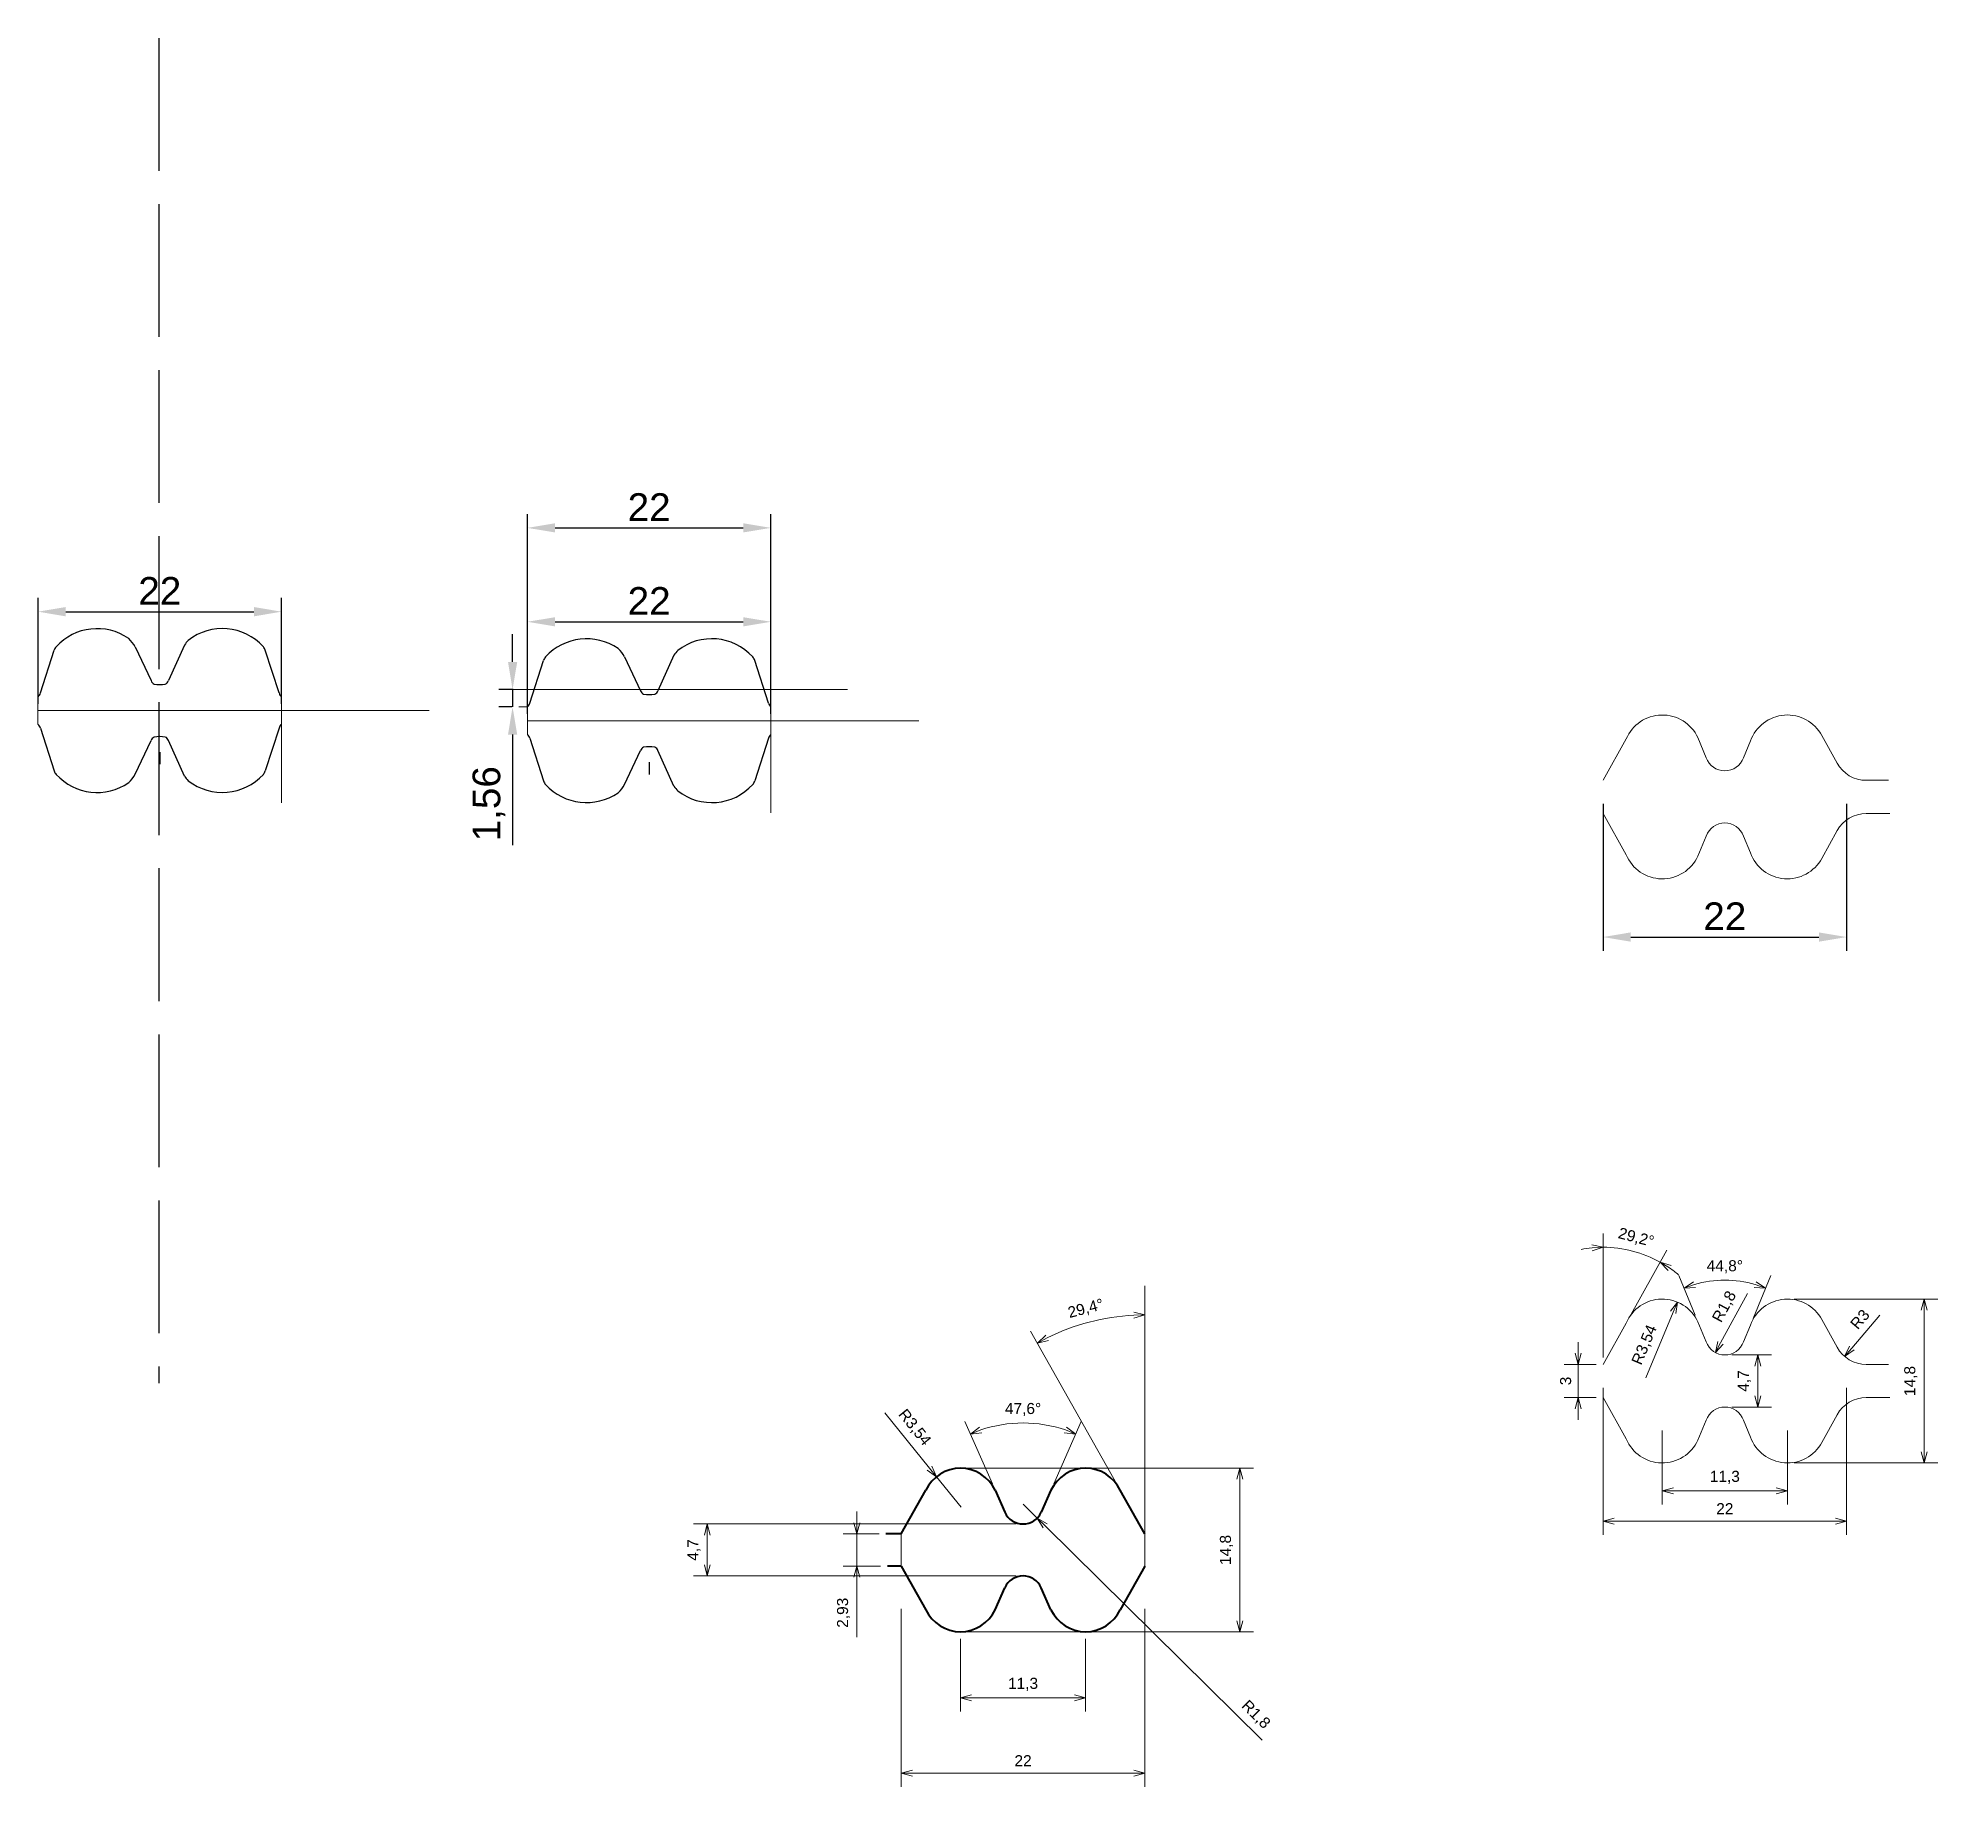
# Model space of a CAD drawing. Header units: millimetres. Extents: x 1526 to 31626, y -4643 to 9189.
# Drawn here: x 22772.6 to 22944.2, y -2420.5 to -2262.5 of the extents above; entities that cross this region are included whole.
import ezdxf

# ---------------------------------------------------------------- set-up
doc = ezdxf.new("R2010")
doc.units = ezdxf.units.MM
doc.linetypes.add('ACAD_ISO02W100', pattern=[15, 12, -3])
doc.styles.get("Standard").update_dxf_attribs({"font": 'arial.ttf'})
doc.dimstyles.new('ISO-25', dxfattribs={"dimtxt": 2.5, "dimasz": 2.5, "dimexe": 1.25, "dimexo": 0.625, "dimtad": 1, "dimtxsty": 'Standard', "dimcen": 2.5, "dimadec": 0, "dimazin": 0, "dimtfac": 1, "dimtmove": 0, "dimatfit": 3, "dimfxl": 1, "dimarcsym": 0})

msp = doc.modelspace()

# ---------------------------------------------------------------- texts
at = {"lineweight": 15, "char_height": 1, "attachment_point": 5}
for s, insert, rotation in [('29,2°', (22916.92679, -2370.87273), 345.3944629), ('R1,8', (22924.9574, -2377.08622), 61.5863662), ('29,4°', (22867.22809, -2377.28892), 14.6974149), ('R3', (22937.16247, -2378.20494), 49.6313426), ('R3,54', (22917.73807, -2380.53474), 67.3148547), ('14,8', (22941.75422, -2383.78281), 90), ('3', (22910.57534, -2383.78281), 90), ('4,7', (22926.71916, -2383.78281), 90), ('R3,54', (22851.71848, -2388.00814), 308.8919825), ('14,8', (22879.92724, -2399.04652), 90), ('4,7', (22831.81829, -2399.04652), 90), ('2,93', (22845.3357, -2404.71863), 90), ('R1,8', (22882.55271, -2413.94099), 315.3552045)]:
    msp.add_mtext(s, dxfattribs=dict(at, insert=insert, rotation=rotation))
for s, insert in [('44,8°', (22924.95351, -2373.46348)), ('47,6°', (22861.5511, -2386.35974)), ('11,3', (22924.95351, -2392.48672)), ('22', (22924.95351, -2395.31501)), ('11,3', (22861.5511, -2411.18531)), ('22', (22861.5511, -2418.08066))]:
    msp.add_mtext(s, dxfattribs=dict(at, insert=insert))

# ---------------------------------------------------------------- blocks, each defined once
blk = doc.blocks.new('*D2132')
at = {"color": 0, "lineweight": -2, "transparency": 16777216}
for p, q in [((22772.56, -2322.6), (22772.56, -2313.04)), ((22794.56, -2322.6), (22794.56, -2313.04)), ((22775.06, -2314.29), (22792.06, -2314.29))]:
    blk.add_line(p, q, dxfattribs=at)
at = {"color": 0, "transparency": 16777216}
for points in [[(22775.06, -2313.87), (22775.06, -2314.71), (22772.56, -2314.29)], [(22792.06, -2313.87), (22792.06, -2314.71), (22794.56, -2314.29)]]:
    blk.add_solid(points, dxfattribs=at)
at = {"layer": 'Defpoints', "color": 0, "transparency": 16777216}
for p in [(22794.56, -2314.29), (22772.56, -2323.22), (22794.56, -2323.22)]:
    blk.add_point(p, dxfattribs=at)
at = {"color": 0, "lineweight": 15, "transparency": 16777216, "insert": (22783.56, -2312.41), "char_height": 2.5, "attachment_point": 5}
blk.add_mtext('22', dxfattribs=at)
blk = doc.blocks.new('*D2133')
at = {"color": 0, "lineweight": -2, "transparency": 16777216}
for p, q in [((22816.77, -2323.51), (22816.77, -2305.47)), ((22819.27, -2306.72), (22836.27, -2306.72)), ((22838.77, -2323.51), (22838.77, -2305.47))]:
    blk.add_line(p, q, dxfattribs=at)
at = {"color": 0, "transparency": 16777216}
for points in [[(22819.27, -2306.3), (22819.27, -2307.13), (22816.77, -2306.72)], [(22836.27, -2306.3), (22836.27, -2307.13), (22838.77, -2306.72)]]:
    blk.add_solid(points, dxfattribs=at)
at = {"layer": 'Defpoints', "color": 0, "transparency": 16777216}
for p in [(22838.77, -2306.72), (22816.77, -2324.14), (22838.77, -2324.14)]:
    blk.add_point(p, dxfattribs=at)
at = {"color": 0, "lineweight": 15, "transparency": 16777216, "insert": (22827.77, -2304.84), "char_height": 2.5, "attachment_point": 5}
blk.add_mtext('22', dxfattribs=at)
blk = doc.blocks.new('*D2134')
at = {"color": 0, "lineweight": -2, "transparency": 16777216}
for p, q in [((22816.77, -2323.51), (22816.77, -2313.95)), ((22819.27, -2315.2), (22836.27, -2315.2)), ((22838.77, -2323.51), (22838.77, -2313.95))]:
    blk.add_line(p, q, dxfattribs=at)
at = {"color": 0, "transparency": 16777216}
for points in [[(22819.27, -2314.79), (22819.27, -2315.62), (22816.77, -2315.2)], [(22836.27, -2314.79), (22836.27, -2315.62), (22838.77, -2315.2)]]:
    blk.add_solid(points, dxfattribs=at)
at = {"layer": 'Defpoints', "color": 0, "transparency": 16777216}
for p in [(22838.77, -2315.2), (22816.77, -2324.14), (22838.77, -2324.14)]:
    blk.add_point(p, dxfattribs=at)
at = {"color": 0, "lineweight": 15, "transparency": 16777216, "insert": (22827.77, -2313.32), "char_height": 2.5, "attachment_point": 5}
blk.add_mtext('22', dxfattribs=at)
blk = doc.blocks.new('*D2135')
at = {"color": 0, "lineweight": -2, "transparency": 16777216}
for p, q in [((22815.43, -2318.83), (22815.43, -2316.33)), ((22815.48, -2321.33), (22814.18, -2321.33)), ((22815.43, -2321.33), (22815.43, -2322.89)), ((22815.36, -2322.89), (22814.18, -2322.89)), ((22815.43, -2325.39), (22815.43, -2335.39))]:
    blk.add_line(p, q, dxfattribs=at)
at = {"color": 0, "transparency": 16777216}
for points in [[(22815.02, -2318.83), (22815.85, -2318.83), (22815.43, -2321.33)], [(22815.02, -2325.39), (22815.85, -2325.39), (22815.43, -2322.89)]]:
    blk.add_solid(points, dxfattribs=at)
at = {"layer": 'Defpoints', "color": 0, "transparency": 16777216}
for p in [(22816.11, -2321.33), (22815.43, -2322.89), (22815.99, -2322.89)]:
    blk.add_point(p, dxfattribs=at)
at = {"color": 0, "lineweight": 15, "transparency": 16777216, "insert": (22813.3, -2331.64), "char_height": 2.5, "attachment_point": 5, "rotation": 90}
blk.add_mtext('1,56', dxfattribs=at)
blk = doc.blocks.new('*D1993')
at = {"color": 0, "lineweight": -2, "transparency": 16777216}
for p, q in [((22913.95, -2331.65), (22913.95, -2344.93)), ((22935.95, -2331.65), (22935.95, -2344.93)), ((22916.45, -2343.68), (22933.45, -2343.68))]:
    blk.add_line(p, q, dxfattribs=at)
at = {"color": 0, "transparency": 16777216}
for points in [[(22916.45, -2343.26), (22916.45, -2344.1), (22913.95, -2343.68)], [(22933.45, -2343.26), (22933.45, -2344.1), (22935.95, -2343.68)]]:
    blk.add_solid(points, dxfattribs=at)
at = {"layer": 'Defpoints', "color": 0, "transparency": 16777216}
for p in [(22913.95, -2331.02), (22935.95, -2331.02), (22935.95, -2343.68)]:
    blk.add_point(p, dxfattribs=at)
at = {"color": 0, "lineweight": 15, "transparency": 16777216, "insert": (22924.95, -2341.8), "char_height": 2.5, "attachment_point": 5}
blk.add_mtext('22', dxfattribs=at)
blk = doc.blocks.new('_Open30')
at = {"color": 0, "linetype": 'ByBlock', "lineweight": -2}
for p, q in [((-1, 0.27), (0, 0)), ((0, 0), (-1, -0.27)), ((0, 0), (-1, 0))]:
    blk.add_line(p, q, dxfattribs=at)

# ---------------------------------------------------------------- dimensions: what is measured, and where the dimension line sits
at = {"color": 1, "lineweight": 15}
dim = msp.add_linear_dim(base=(22838.77177, -2306.71588), p1=(22816.77177, -2324.13511), p2=(22838.77177, -2324.13511), dimstyle='ISO-25', dxfattribs=at)
dim.commit()
dim.dimension.update_dxf_attribs({"geometry": '*D2133', "text_midpoint": (22827.77177, -2304.83576)})
at = {"lineweight": 15}
for base, p1, p2, picture, middle in [((22794.55534, -2314.28887), (22772.55534, -2323.2211), (22794.55534, -2323.2211), '*D2132', (22783.55534, -2312.40875)), ((22838.77177, -2315.20288), (22816.77177, -2324.13511), (22838.77177, -2324.13511), '*D2134', (22827.77177, -2313.32277)), ((22935.95351, -2343.67886), (22913.95351, -2331.02166), (22935.95351, -2331.02166), '*D1993', (22924.95351, -2341.79874))]:
    dim = msp.add_linear_dim(base=base, p1=p1, p2=p2, dimstyle='ISO-25', dxfattribs=at)
    dim.commit()
    dim.dimension.update_dxf_attribs({"geometry": picture, "text_midpoint": middle})
dim = msp.add_linear_dim(base=(22815.43209, -2322.88511), p1=(22816.10783, -2321.32995), p2=(22815.98859, -2322.88511), angle=90, dimstyle='ISO-25', dxfattribs=at)
dim.commit()
dim.dimension.update_dxf_attribs({"geometry": '*D2135', "text_midpoint": (22813.3047, -2331.63852)})

# ---------------------------------------------------------------- linework, layer by layer
at = {"linetype": 'ACAD_ISO02W100'}
msp.add_line((22783.47304, -2262.4689), (22783.47304, -2383.9733), dxfattribs=at)
for p, q in [((22785.78979, -2317.29934), (22784.33334, -2320.51714)), ((22781.32573, -2317.46479), (22782.77143, -2320.51714)), ((22825.54215, -2318.3788), (22826.98786, -2321.43115)), ((22830.00622, -2318.21336), (22828.54976, -2321.43115)), ((22781.32573, -2328.9774), (22782.77143, -2325.92506)), ((22785.78979, -2329.14285), (22784.33334, -2325.92506)), ((22783.55534, -2326.9711), (22783.55534, -2328.0711)), ((22825.54215, -2329.89142), (22826.98786, -2326.83907)), ((22830.00622, -2330.05686), (22828.54976, -2326.83907)), ((22827.77177, -2327.88511), (22827.77177, -2328.98511))]:
    msp.add_line(p, q)
at = {"color": 0}
for p, q in [((22772.77727, -2321.6312), (22774.02215, -2317.77303)), ((22794.33341, -2321.6312), (22793.08854, -2317.77303)), ((22816.9937, -2322.54521), (22818.23857, -2318.68704)), ((22838.54983, -2322.54521), (22837.30496, -2318.68704)), ((22772.77727, -2324.811), (22774.02215, -2328.66917)), ((22794.33341, -2324.811), (22793.08854, -2328.66917)), ((22816.9937, -2325.72501), (22818.23857, -2329.58318)), ((22838.54983, -2325.72501), (22837.30496, -2329.58318))]:
    msp.add_line(p, q, dxfattribs=at)
at = {"lineweight": 15}
for p, q in [((22772.55534, -2321.9711), (22772.55534, -2324.4711)), ((22794.55534, -2321.9711), (22794.55534, -2331.5562)), ((22814.18209, -2321.32995), (22845.70405, -2321.32995)), ((22816.77177, -2321.32995), (22816.10783, -2321.32995)), ((22772.55534, -2323.2211), (22807.90717, -2323.2211)), ((22816.77177, -2322.88511), (22815.98859, -2322.88511)), ((22816.77177, -2322.88511), (22816.77177, -2325.38511)), ((22816.77177, -2324.13511), (22852.1236, -2324.13511)), ((22838.77177, -2322.88511), (22838.77177, -2332.47021)), ((22916.04018, -2325.78969), (22913.95351, -2329.52166)), ((22922.51184, -2325.66559), (22923.25975, -2327.4809)), ((22935.09737, -2327.97337), (22933.71507, -2325.47353)), ((22926.64727, -2327.4809), (22927.27244, -2325.96349)), ((22937.72274, -2329.52166), (22939.72901, -2329.52166)), ((22916.04018, -2336.25363), (22913.95351, -2332.52166)), ((22937.72274, -2332.52166), (22939.86703, -2332.52166)), ((22935.09737, -2334.06995), (22933.71507, -2336.56979)), ((22922.51184, -2336.37773), (22923.25975, -2334.56242)), ((22926.64727, -2334.56242), (22927.27244, -2336.07983)), ((22872.5511, -2397.58274), (22872.5511, -2375.19614)), ((22916.04018, -2378.55084), (22913.95351, -2382.28281)), ((22922.51184, -2378.42674), (22923.25975, -2380.24205)), ((22926.64727, -2380.24205), (22927.27244, -2378.72464)), ((22935.09737, -2380.73452), (22933.71507, -2378.23468)), ((22937.72274, -2382.28281), (22939.72901, -2382.28281)), ((22916.04018, -2389.01477), (22913.95351, -2385.28281)), ((22937.72274, -2385.28281), (22939.86703, -2385.28281)), ((22922.51184, -2389.13888), (22923.25975, -2387.32357)), ((22926.64727, -2387.32357), (22927.27244, -2388.84098)), ((22935.09737, -2386.8311), (22933.71507, -2389.33094)), ((22850.5511, -2400.51029), (22850.5511, -2397.58274)), ((22872.5511, -2400.51029), (22872.5511, -2397.58274))]:
    msp.add_line(p, q, dxfattribs=at)
at = {"color": 1, "lineweight": 15}
msp.add_line((22816.77177, -2324.13511), (22846.39251, -2324.13511), dxfattribs=at)
at = {"color": 251, "lineweight": 5}
for p, q in [((22913.95351, -2381.65781), (22913.95351, -2370.45003)), ((22916.3452, -2378.00532), (22919.72824, -2371.95483)), ((22922.27375, -2377.84886), (22920.78938, -2374.24602)), ((22927.51053, -2378.14676), (22929.11764, -2374.24602)), ((22931.22851, -2376.38281), (22944.21255, -2376.38281)), ((22870.02348, -2393.09599), (22862.23298, -2379.26717)), ((22913.32851, -2382.28281), (22910.45034, -2382.28281)), ((22925.57851, -2381.43281), (22929.17749, -2381.43281)), ((22913.32851, -2385.28281), (22910.45034, -2385.28281)), ((22913.95351, -2384.40781), (22913.95351, -2397.69001)), ((22935.95351, -2384.40781), (22935.95351, -2397.69001)), ((22858.77811, -2393.06864), (22856.29054, -2387.42623)), ((22864.32408, -2393.06864), (22866.81165, -2387.42623)), ((22925.57851, -2386.13281), (22929.17749, -2386.13281)), ((22919.30351, -2388.26781), (22919.30351, -2394.94506)), ((22930.60351, -2388.26781), (22930.60351, -2394.94506)), ((22931.22851, -2391.18281), (22944.21255, -2391.18281)), ((22855.76662, -2391.64652), (22882.38557, -2391.64652)), ((22860.9261, -2396.69652), (22831.77663, -2396.69652)), ((22848.5425, -2397.58274), (22845.29404, -2397.58274)), ((22860.9261, -2401.39652), (22831.77663, -2401.39652)), ((22848.67884, -2400.51029), (22845.29404, -2400.51029)), ((22850.5511, -2404.34962), (22850.5511, -2420.45566)), ((22872.5511, -2404.34962), (22872.5511, -2420.45566)), ((22855.76662, -2406.44652), (22882.38557, -2406.44652)), ((22855.9011, -2407.07152), (22855.9011, -2413.64364)), ((22867.2011, -2407.07152), (22867.2011, -2413.64364))]:
    msp.add_line(p, q, dxfattribs=at)
at = {"lineweight": 5}
for p, q in [((22926.99166, -2375.86546), (22924.57284, -2380.33644)), ((22942.96255, -2377.38281), (22942.96255, -2390.18281)), ((22917.80841, -2383.49957), (22920.2831, -2377.57931)), ((22938.96417, -2377.82251), (22936.42733, -2380.80659)), ((22911.70034, -2381.28281), (22911.70034, -2380.28281)), ((22911.70034, -2382.28281), (22911.70034, -2385.28281)), ((22927.92749, -2382.43281), (22927.92749, -2385.13281)), ((22849.07756, -2386.65881), (22853.10629, -2391.6531)), ((22911.70034, -2386.28281), (22911.70034, -2387.28281)), ((22855.95867, -2395.18911), (22853.73414, -2392.43144)), ((22881.13557, -2392.64652), (22881.13557, -2405.44652)), ((22920.30351, -2393.69506), (22929.60351, -2393.69506)), ((22846.54404, -2396.58274), (22846.54404, -2395.58274)), ((22861.5511, -2394.89652), (22862.83175, -2396.16139)), ((22833.02663, -2397.69652), (22833.02663, -2400.39652)), ((22846.54404, -2397.58274), (22846.54404, -2400.51029)), ((22883.1562, -2416.23539), (22863.54323, -2396.8641)), ((22914.95351, -2396.44001), (22934.95351, -2396.44001)), ((22846.54404, -2401.51029), (22846.54404, -2406.92696)), ((22856.9011, -2412.39364), (22866.2011, -2412.39364)), ((22851.5511, -2419.20566), (22871.5511, -2419.20566))]:
    msp.add_line(p, q, dxfattribs=at)
at = {"lineweight": 40}
for p, q in [((22850.5511, -2397.58274), (22852.77195, -2393.64053)), ((22859.03024, -2393.64053), (22859.90883, -2395.63339)), ((22864.07195, -2393.64053), (22863.19336, -2395.63339)), ((22872.5511, -2397.58274), (22870.33024, -2393.64053)), ((22850.5511, -2397.58274), (22849.1675, -2397.58274)), ((22850.5511, -2400.51029), (22849.30384, -2400.51029)), ((22850.5511, -2400.51029), (22852.77195, -2404.4525)), ((22872.5511, -2400.51029), (22870.33024, -2404.4525)), ((22859.03024, -2404.4525), (22859.90883, -2402.45965)), ((22864.07195, -2404.4525), (22863.19336, -2402.45965))]:
    msp.add_line(p, q, dxfattribs=at)
for centre, radius, start, end in [((22777.89792, -2320.82474), 5.00225, 55.2843229, 137.7242532), ((22779.25551, -2318.46022), 2.2971, 25.679848, 49.5207484), ((22788.18804, -2318.92708), 2.89847, 135.1399327, 145.8345138), ((22789.21276, -2320.82474), 5.00225, 42.2757468, 127.9934768), ((22822.11435, -2321.73876), 5.00225, 55.2843229, 137.7242532), ((22833.42919, -2321.73876), 5.00225, 42.2757468, 127.9934768), ((22774.72317, -2317.95829), 0.72509, 136.560973, 165.1965397), ((22792.38751, -2317.95829), 0.72509, 14.8034603, 43.439027), ((22818.9396, -2318.87231), 0.72509, 136.560973, 165.1965397), ((22823.47194, -2319.37423), 2.2971, 25.679848, 49.5207484), ((22832.40447, -2319.84109), 2.89847, 135.1399327, 145.8345138), ((22836.60394, -2318.87231), 0.72509, 14.8034603, 43.439027), ((22783.32872, -2320.29968), 0.59821, 201.3157506, 241.9971462), ((22783.90229, -2320.41334), 0.44337, 290.4113064, 346.4602113), ((22772.18952, -2321.48983), 0.60452, 307.239667, 346.4761754), ((22783.55534, -2317.8711), 3, 260.2608622, 279.6245783), ((22794.92117, -2321.48983), 0.60452, 193.5238246, 232.760333), ((22827.54515, -2321.2137), 0.59821, 201.3157506, 241.9971462), ((22827.77177, -2318.78511), 3, 260.2608622, 279.6245783), ((22828.11871, -2321.32735), 0.44337, 290.4113064, 346.4602113), ((22816.40594, -2322.40385), 0.60452, 307.239667, 346.4761754), ((22839.13759, -2322.40385), 0.60452, 193.5238246, 232.760333), ((22772.18952, -2324.95236), 0.60452, 13.5238246, 52.760333), ((22783.32872, -2326.14251), 0.59821, 118.0028538, 158.6842494), ((22783.55534, -2328.5711), 3, 80.3754217, 99.7391378), ((22783.90229, -2326.02886), 0.44337, 13.5397887, 69.5886936), ((22794.92117, -2324.95236), 0.60452, 127.239667, 166.4761754), ((22816.40594, -2325.86637), 0.60452, 13.5238246, 52.760333), ((22839.13759, -2325.86637), 0.60452, 127.239667, 166.4761754), ((22827.54515, -2327.05652), 0.59821, 118.0028538, 158.6842494), ((22827.77177, -2329.48511), 3, 80.3754217, 99.7391378), ((22828.11871, -2326.94287), 0.44337, 13.5397887, 69.5886936), ((22774.72317, -2328.4839), 0.72509, 194.8034603, 223.439027), ((22777.89792, -2325.61745), 5.00225, 222.2757468, 304.7156771), ((22779.25551, -2327.98197), 2.2971, 310.4792516, 334.320152), ((22788.18804, -2327.51511), 2.89847, 214.1654862, 224.8600673), ((22789.21276, -2325.61745), 5.00225, 232.0065232, 317.7242532), ((22792.38751, -2328.4839), 0.72509, 316.560973, 345.1965397), ((22818.9396, -2329.39791), 0.72509, 194.8034603, 223.439027), ((22822.11435, -2326.53146), 5.00225, 222.2757468, 304.7156771), ((22823.47194, -2328.89598), 2.2971, 310.4792516, 334.320152), ((22832.40447, -2328.42913), 2.89847, 214.1654862, 224.8600673), ((22833.42919, -2326.53146), 5.00225, 232.0065232, 317.7242532), ((22836.60394, -2329.39791), 0.72509, 316.560973, 345.1965397)]:
    msp.add_arc(centre, radius, start, end)
at = {"lineweight": 15}
for centre, radius, start, end in [((22919.30351, -2327.16166), 3.54, 25, 157.197173), ((22930.60351, -2327.16166), 3.54, 28.481335, 160.2165568), ((22924.95351, -2326.87166), 1.8, 199.7834432, 340.2165568), ((22937.72274, -2326.52166), 3, 208.9406675, 270), ((22937.72274, -2335.52166), 3, 90, 151.0593325), ((22924.95351, -2335.17166), 1.8, 19.7834432, 160.2165568), ((22919.30351, -2334.88166), 3.54, 202.802827, 335), ((22930.60351, -2334.88166), 3.54, 199.7834432, 331.518665), ((22919.30351, -2379.92281), 3.54, 25, 157.197173), ((22930.60351, -2379.92281), 3.54, 28.481335, 160.2165568), ((22924.95351, -2379.63281), 1.8, 199.7834432, 340.2165568), ((22937.72274, -2379.28281), 3, 208.9406675, 270), ((22937.72274, -2388.28281), 3, 90, 151.0593325), ((22924.95351, -2387.93281), 1.8, 19.7834432, 160.2165568), ((22919.30351, -2387.64281), 3.54, 202.802827, 335), ((22930.60351, -2387.64281), 3.54, 199.7834432, 331.518665)]:
    msp.add_arc(centre, radius, start, end, dxfattribs=at)
at = {"lineweight": 5}
for centre, radius, start, end in [((22913.95351, -2382.28281), 10.58277, 95.4160778, 100.8321555), ((22913.95351, -2382.28281), 10.58277, 60.7889258, 90), ((22913.95351, -2382.28281), 10.58277, 49.9567703, 55.372848), ((22924.95351, -2384.35311), 9.6813, 73.5291055, 106.4708945), ((22872.5511, -2397.58274), 19.77198, 92.8981357, 116.496694), ((22861.5511, -2399.35843), 11.79036, 71.06974, 108.93026)]:
    msp.add_arc(centre, radius, start, end, dxfattribs=at)
at = {"lineweight": 40}
for centre, radius, start, end in [((22855.95867, -2395.18911), 3.54306, 90.9310157, 154.0827063), ((22855.84353, -2395.18911), 3.54306, 25.9172937, 89.0689843), ((22867.25867, -2395.18911), 3.54306, 90.9310157, 154.0827063), ((22867.14353, -2395.18911), 3.54306, 25.9172937, 89.0689843), ((22861.5511, -2394.89652), 1.8, 204.1654163, 270), ((22861.5511, -2394.89652), 1.8, 270, 335.8345837), ((22861.5511, -2403.19652), 1.8, 90, 155.8345837), ((22861.5511, -2403.19652), 1.8, 24.1654163, 90), ((22855.95867, -2402.90393), 3.54306, 205.9172937, 269.0689843), ((22855.84353, -2402.90393), 3.54306, 270.9310157, 334.0827063), ((22867.25867, -2402.90393), 3.54306, 205.9172937, 269.0689843), ((22867.14353, -2402.90393), 3.54306, 270.9310157, 334.0827063)]:
    msp.add_arc(centre, radius, start, end, dxfattribs=at)

# ---------------------------------------------------------------- block references
at = {"lineweight": 5}
for p, rotation in [((22913.95351, -2371.70003), 2.708038880941028), ((22919.1182, -2373.04587), 148.0808868934255), ((22921.26555, -2375.40177), 199.4313080848596), ((22928.64147, -2375.40177), 340.568691915133), ((22920.66877, -2376.65667), 67.31485469291925), ((22942.96255, -2376.38281), 90), ((22872.5511, -2377.81076), 1.449067856163158), ((22862.84651, -2380.35624), 207.9457618490092), ((22924.09701, -2381.21597), 241.586366198257), ((22935.77963, -2381.56849), 229.631342577829), ((22911.70034, -2382.28281), 270), ((22927.92749, -2381.43281), 90), ((22911.70034, -2385.28281), 90), ((22927.92749, -2386.13281), 270), ((22856.7948, -2388.57), 201.3607617104615), ((22866.30739, -2388.57), 338.6392382895423), ((22942.96255, -2391.18281), 270), ((22853.73414, -2392.43144), 308.8919824609703), ((22881.13557, -2391.64652), 90), ((22919.30351, -2393.69506), 180), ((22862.83175, -2396.16139), 135.3552044808903), ((22913.95351, -2396.44001), 180), ((22833.02663, -2396.69652), 90), ((22846.54404, -2397.58274), 270), ((22833.02663, -2401.39652), 270), ((22846.54404, -2400.51029), 90), ((22881.13557, -2406.44652), 270), ((22855.9011, -2412.39364), 180), ((22850.5511, -2419.20566), 180)]:
    msp.add_blockref('_Open30', p, dxfattribs=dict(at, rotation=rotation))
for p in [(22930.60351, -2393.69506), (22935.95351, -2396.44001), (22867.2011, -2412.39364), (22872.5511, -2419.20566)]:
    msp.add_blockref('_Open30', p, dxfattribs=at)

msp.set_redraw_order([(e.dxf.handle, doc.entitydb.next_handle()) for e in msp.query("TEXT MTEXT ATTDEF DIMENSION ARC_DIMENSION")])  # texts and dimensions are drawn at this point

doc.saveas('drawing.dxf')
